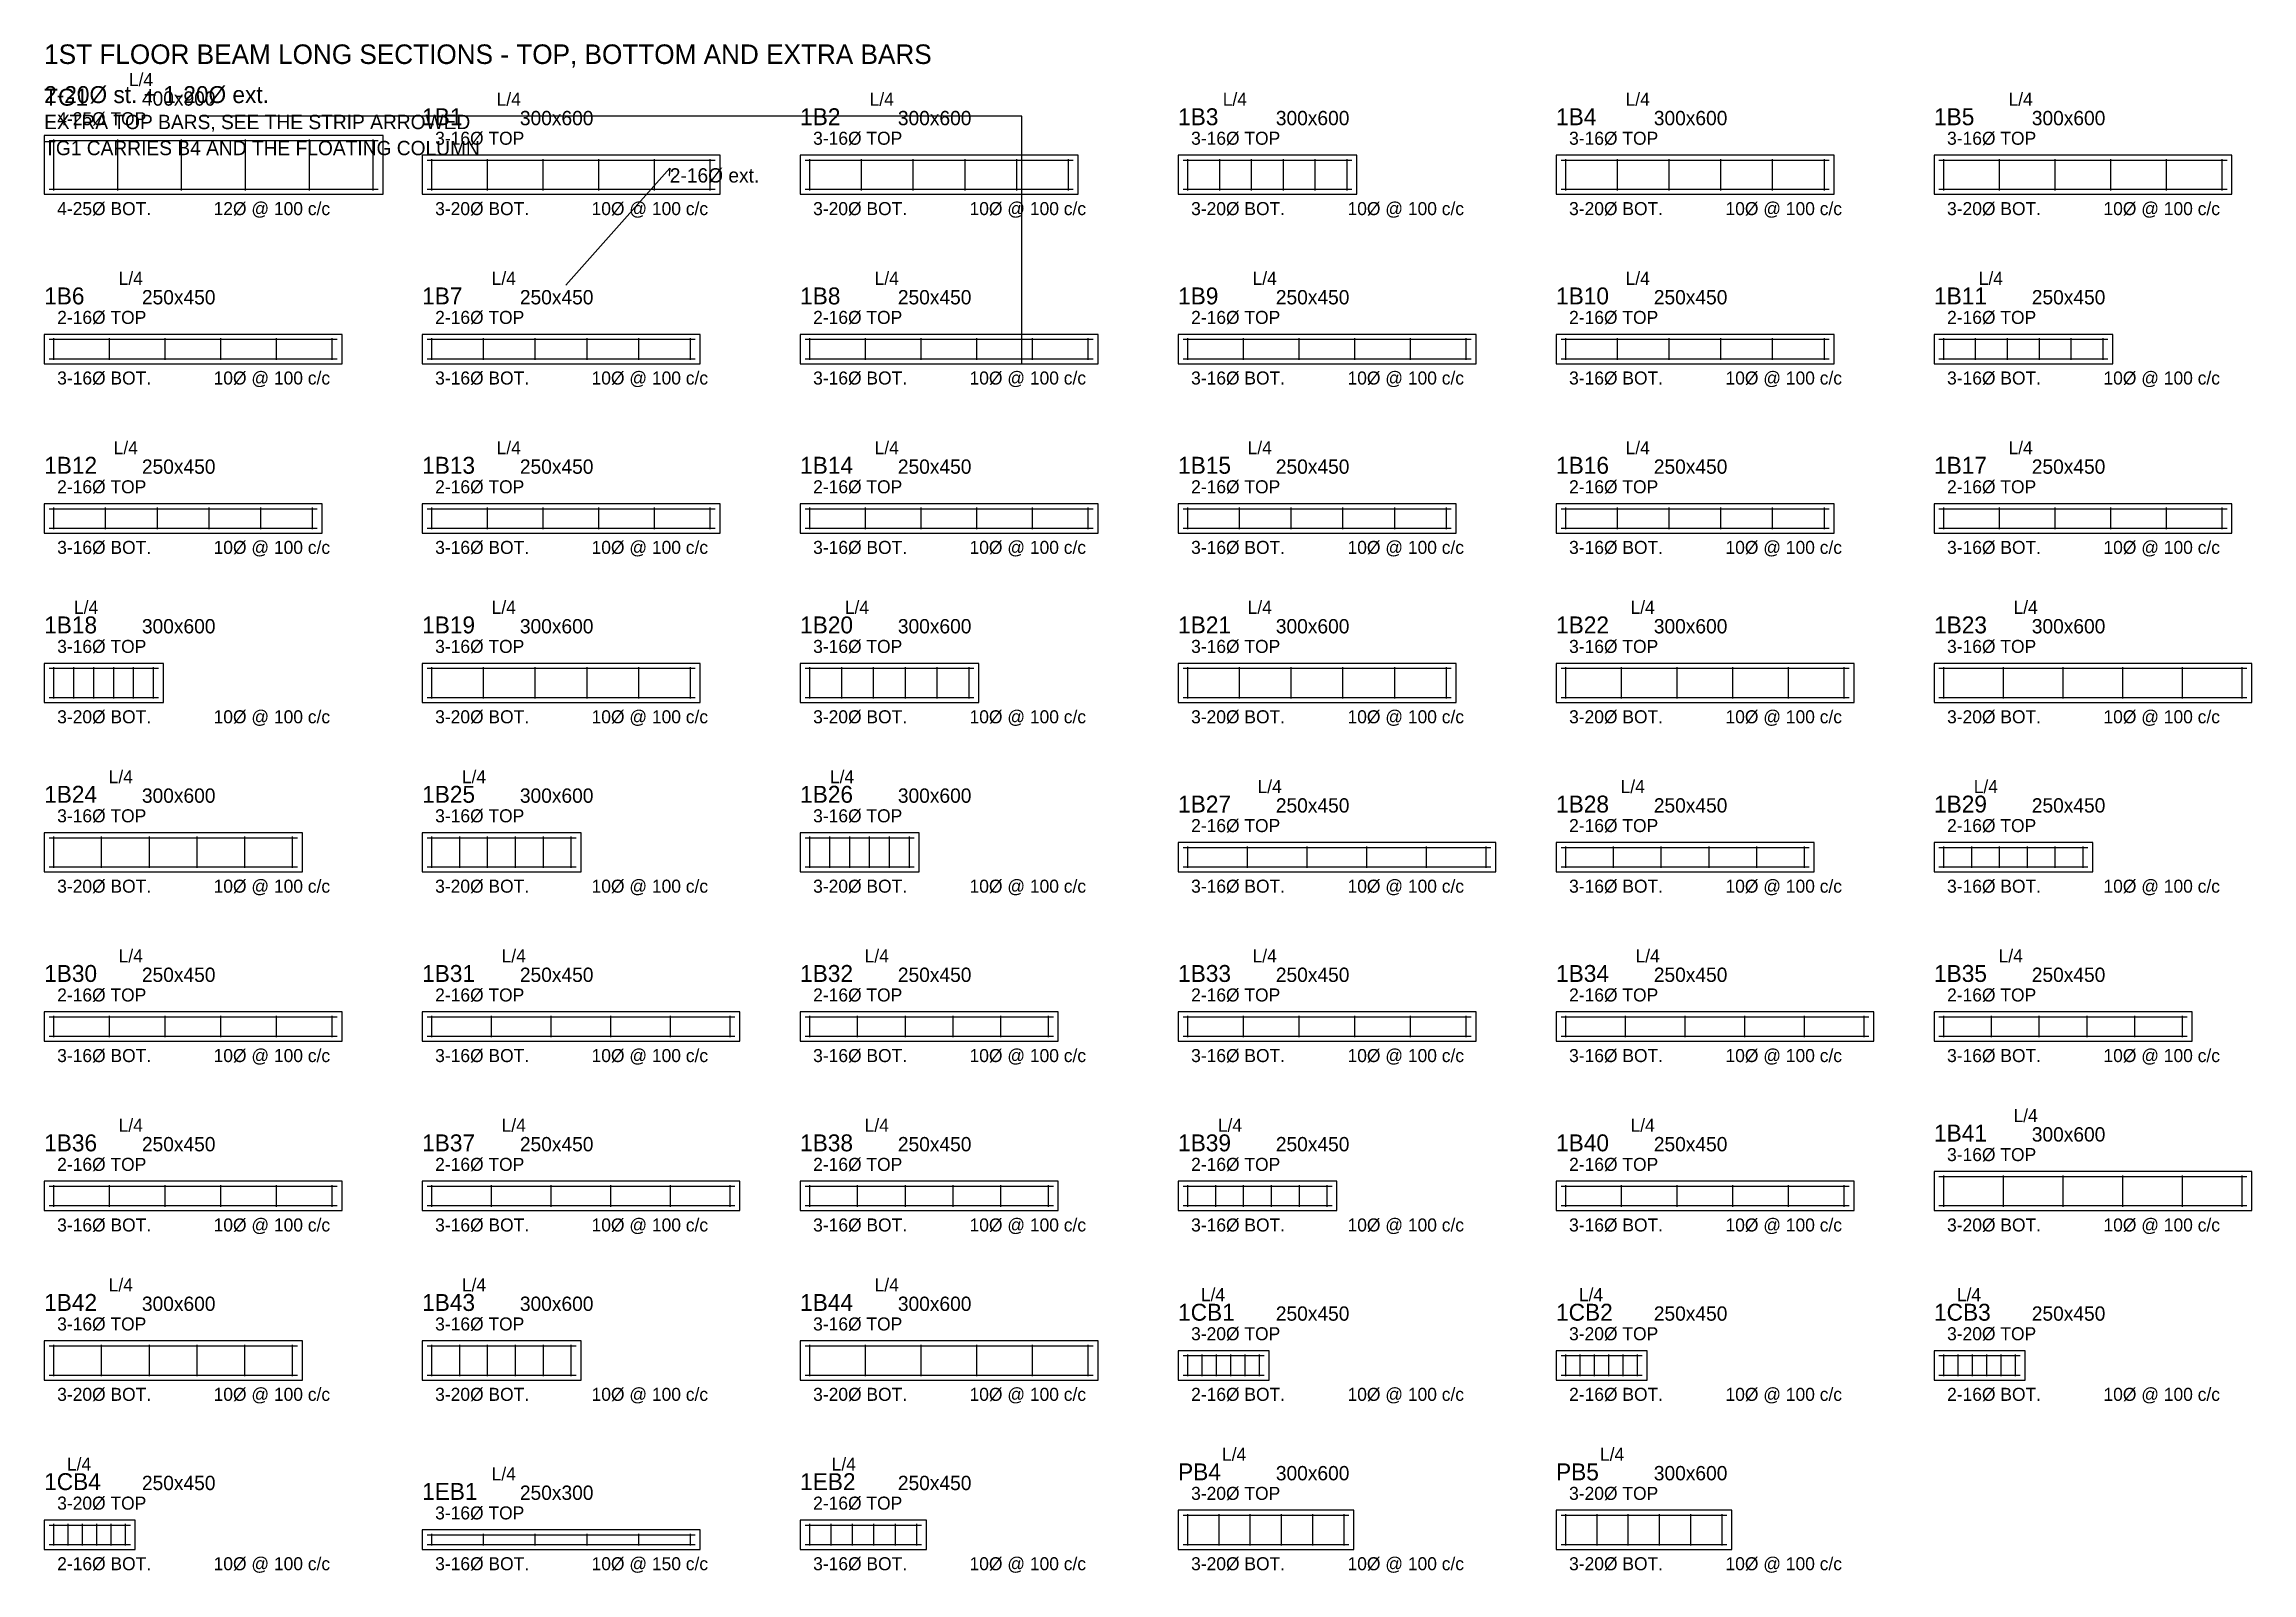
# Model space of a CAD drawing. Extents: x -4369 to 1422622, y -1410602 to 19948.
# Drawn here: x 400000 to 433877, y -821160 to -797696 of the extents above; entities that cross this region are included whole.
import ezdxf
from ezdxf import colors
from ezdxf.entities.mleader import LeaderData, LeaderLine
from ezdxf.math import Vec2, Vec3

# ---------------------------------------------------------------- set-up
doc = ezdxf.new("R2010")
doc.units = 0
for name, color, linetype in [('Beam Line', 4, 'Continuous'), ('Dimension', 6, 'Continuous'), ('Rod-1', 6, 'Continuous'), ('Rod-2', 2, 'Continuous'), ('Rod-Stirrup', 3, 'Continuous'), ('Sheet', 7, 'Continuous'), ('Text-1', 7, 'Continuous'), ('Text-2', 7, 'Continuous')]:
    doc.layers.add(name, color=color, linetype=linetype)
doc.styles.add('OpenSansCondensed-Light', font='OpenSansCondensed-Light.ttf')
doc.dimstyles.new('EZDXF', dxfattribs={"dimtxt": 0.25, "dimasz": 0.175, "dimexe": 0.375, "dimexo": 0.125, "dimgap": 0.1, "dimtad": 1, "dimlfac": 100, "dimzin": 12, "dimdsep": 46, "dimtxsty": 'OpenSansCondensed-Light', "dimblk": 'ARCHTICK', "dimcen": 2.5, "dimazin": 3, "dimtfac": 0.5, "dimtmove": 2, "dimatfit": 3})

msp = doc.modelspace()

# ---------------------------------------------------------------- texts
at = {"layer": 'Sheet'}
msp.add_text('1ST FLOOR BEAM LONG SECTIONS - TOP, BOTTOM AND EXTRA BARS', height=300, dxfattribs=at).set_placement((400000, -798000))
at = {"layer": 'Text-1'}
for s, height, p in [('TG1', 260, (400000, -798640)), ('400x900', 220, (401500, -798640)), ('1B1', 260, (405800, -798940)), ('300x600', 220, (407300, -798940)), ('1B2', 260, (411600, -798940)), ('300x600', 220, (413100, -798940)), ('1B3', 260, (417400, -798940)), ('300x600', 220, (418900, -798940)), ('1B4', 260, (423200, -798940)), ('300x600', 220, (424700, -798940)), ('1B5', 260, (429000, -798940)), ('300x600', 220, (430500, -798940)), ('1B6', 260, (400000, -801690)), ('250x450', 220, (401500, -801690)), ('1B7', 260, (405800, -801690)), ('250x450', 220, (407300, -801690)), ('1B8', 260, (411600, -801690)), ('250x450', 220, (413100, -801690)), ('1B9', 260, (417400, -801690)), ('250x450', 220, (418900, -801690)), ('1B10', 260, (423200, -801690)), ('250x450', 220, (424700, -801690)), ('1B11', 260, (429000, -801690)), ('250x450', 220, (430500, -801690)), ('1B12', 260, (400000, -804290)), ('250x450', 220, (401500, -804290)), ('1B13', 260, (405800, -804290)), ('250x450', 220, (407300, -804290)), ('1B14', 260, (411600, -804290)), ('250x450', 220, (413100, -804290)), ('1B15', 260, (417400, -804290)), ('250x450', 220, (418900, -804290)), ('1B16', 260, (423200, -804290)), ('250x450', 220, (424700, -804290)), ('1B17', 260, (429000, -804290)), ('250x450', 220, (430500, -804290)), ('1B18', 260, (400000, -806740)), ('300x600', 220, (401500, -806740)), ('1B19', 260, (405800, -806740)), ('300x600', 220, (407300, -806740)), ('1B20', 260, (411600, -806740)), ('300x600', 220, (413100, -806740)), ('1B21', 260, (417400, -806740)), ('300x600', 220, (418900, -806740)), ('1B22', 260, (423200, -806740)), ('300x600', 220, (424700, -806740)), ('1B23', 260, (429000, -806740)), ('300x600', 220, (430500, -806740)), ('1B24', 260, (400000, -809340)), ('300x600', 220, (401500, -809340)), ('1B25', 260, (405800, -809340)), ('300x600', 220, (407300, -809340)), ('1B26', 260, (411600, -809340)), ('300x600', 220, (413100, -809340)), ('1B27', 260, (417400, -809490)), ('250x450', 220, (418900, -809490)), ('1B28', 260, (423200, -809490)), ('250x450', 220, (424700, -809490)), ('1B29', 260, (429000, -809490)), ('250x450', 220, (430500, -809490)), ('1B30', 260, (400000, -812090)), ('250x450', 220, (401500, -812090)), ('1B31', 260, (405800, -812090)), ('250x450', 220, (407300, -812090)), ('1B32', 260, (411600, -812090)), ('250x450', 220, (413100, -812090)), ('1B33', 260, (417400, -812090)), ('250x450', 220, (418900, -812090)), ('1B34', 260, (423200, -812090)), ('250x450', 220, (424700, -812090)), ('1B35', 260, (429000, -812090)), ('250x450', 220, (430500, -812090)), ('1B41', 260, (429000, -814540)), ('300x600', 220, (430500, -814540)), ('1B36', 260, (400000, -814690)), ('250x450', 220, (401500, -814690)), ('1B37', 260, (405800, -814690)), ('250x450', 220, (407300, -814690)), ('1B38', 260, (411600, -814690)), ('250x450', 220, (413100, -814690)), ('1B39', 260, (417400, -814690)), ('250x450', 220, (418900, -814690)), ('1B40', 260, (423200, -814690)), ('250x450', 220, (424700, -814690)), ('1B42', 260, (400000, -817140)), ('300x600', 220, (401500, -817140)), ('1B43', 260, (405800, -817140)), ('300x600', 220, (407300, -817140)), ('1B44', 260, (411600, -817140)), ('300x600', 220, (413100, -817140)), ('1CB1', 260, (417400, -817290)), ('250x450', 220, (418900, -817290)), ('1CB2', 260, (423200, -817290)), ('250x450', 220, (424700, -817290)), ('1CB3', 260, (429000, -817290)), ('250x450', 220, (430500, -817290)), ('1CB4', 260, (400000, -819890)), ('250x450', 220, (401500, -819890)), ('1EB1', 260, (405800, -820040)), ('250x300', 220, (407300, -820040)), ('1EB2', 260, (411600, -819890)), ('250x450', 220, (413100, -819890)), ('PB4', 260, (417400, -819740)), ('300x600', 220, (418900, -819740)), ('PB5', 260, (423200, -819740)), ('300x600', 220, (424700, -819740))]:
    msp.add_text(s, height=height, dxfattribs=at).set_placement(p)
at = {"layer": 'Text-2'}
for s, height, p in [('L/4', 200, (401300, -798340)), ('2-20%%C st. + 1-20%%C ext.', 260, (400000, -798600)), ('L/4', 200, (406943, -798640)), ('L/4', 200, (412666.8, -798640)), ('L/4', 200, (418085.8, -798640)), ('L/4', 200, (424266.8, -798640)), ('L/4', 200, (430143, -798640)), ('EXTRA TOP BARS, SEE THE STRIP ARROWED', 220, (400000, -799000)), ('4-25%%C TOP', 200, (400200, -798940)), ('3-16%%C TOP', 200, (406000, -799240)), ('3-16%%C TOP', 200, (411800, -799240)), ('3-16%%C TOP', 200, (417600, -799240)), ('3-16%%C TOP', 200, (423400, -799240)), ('3-16%%C TOP', 200, (429200, -799240)), ('TG1 CARRIES B4 AND THE FLOATING COLUMN', 220, (400000, -799400)), ('4-25%%C BOT.', 200, (400200, -800320)), ('12%%C @ 100 c/c', 200, (402600, -800320)), ('3-20%%C BOT.', 200, (406000, -800320)), ('10%%C @ 100 c/c', 200, (408400, -800320)), ('3-20%%C BOT.', 200, (411800, -800320)), ('10%%C @ 100 c/c', 200, (414200, -800320)), ('3-20%%C BOT.', 200, (417600, -800320)), ('10%%C @ 100 c/c', 200, (420000, -800320)), ('3-20%%C BOT.', 200, (423400, -800320)), ('10%%C @ 100 c/c', 200, (425800, -800320)), ('3-20%%C BOT.', 200, (429200, -800320)), ('10%%C @ 100 c/c', 200, (431600, -800320)), ('L/4', 200, (401143, -801390)), ('L/4', 200, (406866.8, -801390)), ('L/4', 200, (412743, -801390)), ('L/4', 200, (418543, -801390)), ('L/4', 200, (424266.8, -801390)), ('L/4', 200, (429685.8, -801390)), ('2-16%%C TOP', 200, (400200, -801990)), ('2-16%%C TOP', 200, (406000, -801990)), ('2-16%%C TOP', 200, (411800, -801990)), ('2-16%%C TOP', 200, (417600, -801990)), ('2-16%%C TOP', 200, (423400, -801990)), ('2-16%%C TOP', 200, (429200, -801990)), ('3-16%%C BOT.', 200, (400200, -802920)), ('10%%C @ 100 c/c', 200, (402600, -802920)), ('3-16%%C BOT.', 200, (406000, -802920)), ('10%%C @ 100 c/c', 200, (408400, -802920)), ('3-16%%C BOT.', 200, (411800, -802920)), ('10%%C @ 100 c/c', 200, (414200, -802920)), ('3-16%%C BOT.', 200, (417600, -802920)), ('10%%C @ 100 c/c', 200, (420000, -802920)), ('3-16%%C BOT.', 200, (423400, -802920)), ('10%%C @ 100 c/c', 200, (425800, -802920)), ('3-16%%C BOT.', 200, (429200, -802920)), ('10%%C @ 100 c/c', 200, (431600, -802920)), ('L/4', 200, (401066.8, -803990)), ('L/4', 200, (406943, -803990)), ('L/4', 200, (412743, -803990)), ('L/4', 200, (418466.8, -803990)), ('L/4', 200, (424266.8, -803990)), ('L/4', 200, (430143, -803990)), ('2-16%%C TOP', 200, (400200, -804590)), ('2-16%%C TOP', 200, (406000, -804590)), ('2-16%%C TOP', 200, (411800, -804590)), ('2-16%%C TOP', 200, (417600, -804590)), ('2-16%%C TOP', 200, (423400, -804590)), ('2-16%%C TOP', 200, (429200, -804590)), ('3-16%%C BOT.', 200, (400200, -805520)), ('10%%C @ 100 c/c', 200, (402600, -805520)), ('3-16%%C BOT.', 200, (406000, -805520)), ('10%%C @ 100 c/c', 200, (408400, -805520)), ('3-16%%C BOT.', 200, (411800, -805520)), ('10%%C @ 100 c/c', 200, (414200, -805520)), ('3-16%%C BOT.', 200, (417600, -805520)), ('10%%C @ 100 c/c', 200, (420000, -805520)), ('3-16%%C BOT.', 200, (423400, -805520)), ('10%%C @ 100 c/c', 200, (425800, -805520)), ('3-16%%C BOT.', 200, (429200, -805520)), ('10%%C @ 100 c/c', 200, (431600, -805520)), ('L/4', 200, (400457.2, -806440)), ('L/4', 200, (406866.8, -806440)), ('L/4', 200, (412285.8, -806440)), ('L/4', 200, (418466.8, -806440)), ('L/4', 200, (424343, -806440)), ('L/4', 200, (430219.2, -806440)), ('3-16%%C TOP', 200, (400200, -807040)), ('3-16%%C TOP', 200, (406000, -807040)), ('3-16%%C TOP', 200, (411800, -807040)), ('3-16%%C TOP', 200, (417600, -807040)), ('3-16%%C TOP', 200, (423400, -807040)), ('3-16%%C TOP', 200, (429200, -807040)), ('3-20%%C BOT.', 200, (400200, -808120)), ('10%%C @ 100 c/c', 200, (402600, -808120)), ('3-20%%C BOT.', 200, (406000, -808120)), ('10%%C @ 100 c/c', 200, (408400, -808120)), ('3-20%%C BOT.', 200, (411800, -808120)), ('10%%C @ 100 c/c', 200, (414200, -808120)), ('3-20%%C BOT.', 200, (417600, -808120)), ('10%%C @ 100 c/c', 200, (420000, -808120)), ('3-20%%C BOT.', 200, (423400, -808120)), ('10%%C @ 100 c/c', 200, (425800, -808120)), ('3-20%%C BOT.', 200, (429200, -808120)), ('10%%C @ 100 c/c', 200, (431600, -808120)), ('L/4', 200, (400990.6, -809040)), ('L/4', 200, (406409.6, -809040)), ('L/4', 200, (412057.2, -809040)), ('L/4', 200, (418619.2, -809190)), ('L/4', 200, (424190.6, -809190)), ('L/4', 200, (429609.6, -809190)), ('3-16%%C TOP', 200, (400200, -809640)), ('3-16%%C TOP', 200, (406000, -809640)), ('3-16%%C TOP', 200, (411800, -809640)), ('2-16%%C TOP', 200, (417600, -809790)), ('2-16%%C TOP', 200, (423400, -809790)), ('2-16%%C TOP', 200, (429200, -809790)), ('3-20%%C BOT.', 200, (400200, -810720)), ('10%%C @ 100 c/c', 200, (402600, -810720)), ('3-20%%C BOT.', 200, (406000, -810720)), ('10%%C @ 100 c/c', 200, (408400, -810720)), ('3-20%%C BOT.', 200, (411800, -810720)), ('10%%C @ 100 c/c', 200, (414200, -810720)), ('3-16%%C BOT.', 200, (417600, -810720)), ('10%%C @ 100 c/c', 200, (420000, -810720)), ('3-16%%C BOT.', 200, (423400, -810720)), ('10%%C @ 100 c/c', 200, (425800, -810720)), ('3-16%%C BOT.', 200, (429200, -810720)), ('10%%C @ 100 c/c', 200, (431600, -810720)), ('L/4', 200, (401143, -811790)), ('L/4', 200, (407019.2, -811790)), ('L/4', 200, (412590.6, -811790)), ('L/4', 200, (418543, -811790)), ('L/4', 200, (424419.2, -811790)), ('L/4', 200, (429990.6, -811790)), ('2-16%%C TOP', 200, (400200, -812390)), ('2-16%%C TOP', 200, (406000, -812390)), ('2-16%%C TOP', 200, (411800, -812390)), ('2-16%%C TOP', 200, (417600, -812390)), ('2-16%%C TOP', 200, (423400, -812390)), ('2-16%%C TOP', 200, (429200, -812390)), ('3-16%%C BOT.', 200, (400200, -813320)), ('10%%C @ 100 c/c', 200, (402600, -813320)), ('3-16%%C BOT.', 200, (406000, -813320)), ('10%%C @ 100 c/c', 200, (408400, -813320)), ('3-16%%C BOT.', 200, (411800, -813320)), ('10%%C @ 100 c/c', 200, (414200, -813320)), ('3-16%%C BOT.', 200, (417600, -813320)), ('10%%C @ 100 c/c', 200, (420000, -813320)), ('3-16%%C BOT.', 200, (423400, -813320)), ('10%%C @ 100 c/c', 200, (425800, -813320)), ('3-16%%C BOT.', 200, (429200, -813320)), ('10%%C @ 100 c/c', 200, (431600, -813320)), ('L/4', 200, (430219.2, -814240)), ('L/4', 200, (401143, -814390)), ('L/4', 200, (407019.2, -814390)), ('L/4', 200, (412590.6, -814390)), ('L/4', 200, (418009.6, -814390)), ('L/4', 200, (424343, -814390)), ('3-16%%C TOP', 200, (429200, -814840)), ('2-16%%C TOP', 200, (400200, -814990)), ('2-16%%C TOP', 200, (406000, -814990)), ('2-16%%C TOP', 200, (411800, -814990)), ('2-16%%C TOP', 200, (417600, -814990)), ('2-16%%C TOP', 200, (423400, -814990)), ('3-16%%C BOT.', 200, (400200, -815920)), ('10%%C @ 100 c/c', 200, (402600, -815920)), ('3-16%%C BOT.', 200, (406000, -815920)), ('10%%C @ 100 c/c', 200, (408400, -815920)), ('3-16%%C BOT.', 200, (411800, -815920)), ('10%%C @ 100 c/c', 200, (414200, -815920)), ('3-16%%C BOT.', 200, (417600, -815920)), ('10%%C @ 100 c/c', 200, (420000, -815920)), ('3-16%%C BOT.', 200, (423400, -815920)), ('10%%C @ 100 c/c', 200, (425800, -815920)), ('3-20%%C BOT.', 200, (429200, -815920)), ('10%%C @ 100 c/c', 200, (431600, -815920)), ('L/4', 200, (400990.6, -816840)), ('L/4', 200, (406409.6, -816840)), ('L/4', 200, (412743, -816840)), ('L/4', 200, (417749.8, -816990)), ('L/4', 200, (423549.8, -816990)), ('L/4', 200, (429349.8, -816990)), ('3-16%%C TOP', 200, (400200, -817440)), ('3-16%%C TOP', 200, (406000, -817440)), ('3-16%%C TOP', 200, (411800, -817440)), ('3-20%%C TOP', 200, (417600, -817590)), ('3-20%%C TOP', 200, (423400, -817590)), ('3-20%%C TOP', 200, (429200, -817590)), ('3-20%%C BOT.', 200, (400200, -818520)), ('10%%C @ 100 c/c', 200, (402600, -818520)), ('3-20%%C BOT.', 200, (406000, -818520)), ('10%%C @ 100 c/c', 200, (408400, -818520)), ('3-20%%C BOT.', 200, (411800, -818520)), ('10%%C @ 100 c/c', 200, (414200, -818520)), ('2-16%%C BOT.', 200, (417600, -818520)), ('10%%C @ 100 c/c', 200, (420000, -818520)), ('2-16%%C BOT.', 200, (423400, -818520)), ('10%%C @ 100 c/c', 200, (425800, -818520)), ('2-16%%C BOT.', 200, (429200, -818520)), ('10%%C @ 100 c/c', 200, (431600, -818520)), ('L/4', 200, (400349.8, -819590)), ('L/4', 200, (412084.9, -819590)), ('L/4', 200, (418074.1, -819440)), ('L/4', 200, (423874.1, -819440)), ('L/4', 200, (406866.8, -819740)), ('3-20%%C TOP', 200, (400200, -820190)), ('3-16%%C TOP', 200, (406000, -820340)), ('2-16%%C TOP', 200, (411800, -820190)), ('3-20%%C TOP', 200, (417600, -820040)), ('3-20%%C TOP', 200, (423400, -820040)), ('2-16%%C BOT.', 200, (400200, -821120)), ('10%%C @ 100 c/c', 200, (402600, -821120)), ('3-16%%C BOT.', 200, (406000, -821120)), ('10%%C @ 150 c/c', 200, (408400, -821120)), ('3-16%%C BOT.', 200, (411800, -821120)), ('10%%C @ 100 c/c', 200, (414200, -821120)), ('3-20%%C BOT.', 200, (417600, -821120)), ('10%%C @ 100 c/c', 200, (420000, -821120)), ('3-20%%C BOT.', 200, (423400, -821120)), ('10%%C @ 100 c/c', 200, (425800, -821120))]:
    msp.add_text(s, height=height, dxfattribs=at).set_placement(p)

# ---------------------------------------------------------------- blocks, each defined once
blk = doc.blocks.new('_ARCHTICK')
at = {"color": 0, "linetype": 'BYBLOCK', "const_width": 0.15}
blk.add_lwpolyline([(-0.5, -0.5), (0.5, 0.5)], dxfattribs=at)

# ---------------------------------------------------------------- linework, layer by layer
at = {"layer": 'Beam Line'}
for points in [[(400000, -800000), (405200, -800000), (405200, -799100), (400000, -799100)], [(405800, -800000), (410372, -800000), (410372, -799400), (405800, -799400)], [(411600, -800000), (415867.2, -800000), (415867.2, -799400), (411600, -799400)], [(417400, -800000), (420143.2, -800000), (420143.2, -799400), (417400, -799400)], [(423200, -800000), (427467.2, -800000), (427467.2, -799400), (423200, -799400)], [(429000, -800000), (433572, -800000), (433572, -799400), (429000, -799400)], [(400000, -802600), (404572, -802600), (404572, -802150), (400000, -802150)], [(405800, -802600), (410067.2, -802600), (410067.2, -802150), (405800, -802150)], [(411600, -802600), (416172, -802600), (416172, -802150), (411600, -802150)], [(417400, -802600), (421972, -802600), (421972, -802150), (417400, -802150)], [(423200, -802600), (427467.2, -802600), (427467.2, -802150), (423200, -802150)], [(429000, -802600), (431743.2, -802600), (431743.2, -802150), (429000, -802150)], [(400000, -805200), (404267.2, -805200), (404267.2, -804750), (400000, -804750)], [(405800, -805200), (410372, -805200), (410372, -804750), (405800, -804750)], [(411600, -805200), (416172, -805200), (416172, -804750), (411600, -804750)], [(417400, -805200), (421667.2, -805200), (421667.2, -804750), (417400, -804750)], [(423200, -805200), (427467.2, -805200), (427467.2, -804750), (423200, -804750)], [(429000, -805200), (433572, -805200), (433572, -804750), (429000, -804750)], [(400000, -807800), (401828.8, -807800), (401828.8, -807200), (400000, -807200)], [(405800, -807800), (410067.2, -807800), (410067.2, -807200), (405800, -807200)], [(411600, -807800), (414343.2, -807800), (414343.2, -807200), (411600, -807200)], [(417400, -807800), (421667.2, -807800), (421667.2, -807200), (417400, -807200)], [(423200, -807800), (427772, -807800), (427772, -807200), (423200, -807200)], [(429000, -807800), (433876.8, -807800), (433876.8, -807200), (429000, -807200)], [(400000, -810400), (403962.4, -810400), (403962.4, -809800), (400000, -809800)], [(405800, -810400), (408238.4, -810400), (408238.4, -809800), (405800, -809800)], [(411600, -810400), (413428.8, -810400), (413428.8, -809800), (411600, -809800)], [(417400, -810400), (422276.8, -810400), (422276.8, -809950), (417400, -809950)], [(423200, -810400), (427162.4, -810400), (427162.4, -809950), (423200, -809950)], [(429000, -810400), (431438.4, -810400), (431438.4, -809950), (429000, -809950)], [(400000, -813000), (404572, -813000), (404572, -812550), (400000, -812550)], [(405800, -813000), (410676.8, -813000), (410676.8, -812550), (405800, -812550)], [(411600, -813000), (415562.4, -813000), (415562.4, -812550), (411600, -812550)], [(417400, -813000), (421972, -813000), (421972, -812550), (417400, -812550)], [(423200, -813000), (428076.8, -813000), (428076.8, -812550), (423200, -812550)], [(429000, -813000), (432962.4, -813000), (432962.4, -812550), (429000, -812550)], [(429000, -815600), (433876.8, -815600), (433876.8, -815000), (429000, -815000)], [(400000, -815600), (404572, -815600), (404572, -815150), (400000, -815150)], [(405800, -815600), (410676.8, -815600), (410676.8, -815150), (405800, -815150)], [(411600, -815600), (415562.4, -815600), (415562.4, -815150), (411600, -815150)], [(417400, -815600), (419838.4, -815600), (419838.4, -815150), (417400, -815150)], [(423200, -815600), (427772, -815600), (427772, -815150), (423200, -815150)], [(400000, -818200), (403962.4, -818200), (403962.4, -817600), (400000, -817600)], [(405800, -818200), (408238.4, -818200), (408238.4, -817600), (405800, -817600)], [(411600, -818200), (416172, -818200), (416172, -817600), (411600, -817600)], [(417400, -818200), (418799, -818200), (418799, -817750), (417400, -817750)], [(423200, -818200), (424599, -818200), (424599, -817750), (423200, -817750)], [(429000, -818200), (430399, -818200), (430399, -817750), (429000, -817750)], [(400000, -820800), (401399, -820800), (401399, -820350), (400000, -820350)], [(411600, -820800), (413539.7, -820800), (413539.7, -820350), (411600, -820350)], [(417400, -820800), (420096.6, -820800), (420096.6, -820200), (417400, -820200)], [(423200, -820800), (425896.6, -820800), (425896.6, -820200), (423200, -820200)], [(405800, -820800), (410067.2, -820800), (410067.2, -820500), (405800, -820500)]]:
    msp.add_lwpolyline(points, close=True, dxfattribs=at)
at = {"layer": 'Rod-1'}
for p, q in [((400076, -799176), (405124, -799176)), ((405876, -799476), (410296, -799476)), ((411676, -799476), (415791.2, -799476)), ((417476, -799476), (420067.2, -799476)), ((423276, -799476), (427391.2, -799476)), ((429076, -799476), (433496, -799476)), ((400076, -802226), (404496, -802226)), ((405876, -802226), (409991.2, -802226)), ((411676, -802226), (416096, -802226)), ((417476, -802226), (421896, -802226)), ((423276, -802226), (427391.2, -802226)), ((429076, -802226), (431667.2, -802226)), ((400076, -804826), (404191.2, -804826)), ((405876, -804826), (410296, -804826)), ((411676, -804826), (416096, -804826)), ((417476, -804826), (421591.2, -804826)), ((423276, -804826), (427391.2, -804826)), ((429076, -804826), (433496, -804826)), ((400076, -807276), (401752.8, -807276)), ((405876, -807276), (409991.2, -807276)), ((411676, -807276), (414267.2, -807276)), ((417476, -807276), (421591.2, -807276)), ((423276, -807276), (427696, -807276)), ((429076, -807276), (433800.8, -807276)), ((400076, -809876), (403886.4, -809876)), ((405876, -809876), (408162.4, -809876)), ((411676, -809876), (413352.8, -809876)), ((417476, -810026), (422200.8, -810026)), ((423276, -810026), (427086.4, -810026)), ((429076, -810026), (431362.4, -810026)), ((400076, -812626), (404496, -812626)), ((405876, -812626), (410600.8, -812626)), ((411676, -812626), (415486.4, -812626)), ((417476, -812626), (421896, -812626)), ((423276, -812626), (428000.8, -812626)), ((429076, -812626), (432886.4, -812626)), ((400076, -815226), (404496, -815226)), ((405876, -815226), (410600.8, -815226)), ((411676, -815226), (415486.4, -815226)), ((417476, -815226), (419762.4, -815226)), ((423276, -815226), (427696, -815226)), ((429076, -815076), (433800.8, -815076)), ((400076, -817676), (403886.4, -817676)), ((405876, -817676), (408162.4, -817676)), ((411676, -817676), (416096, -817676)), ((417476, -817826), (418723, -817826)), ((423276, -817826), (424523, -817826)), ((429076, -817826), (430323, -817826)), ((400076, -820426), (401323, -820426)), ((411676, -820426), (413463.7, -820426)), ((417476, -820276), (420020.6, -820276)), ((423276, -820276), (425820.6, -820276)), ((405876, -820576), (409991.2, -820576))]:
    msp.add_line(p, q, dxfattribs=at)
at = {"layer": 'Rod-2'}
for p, q in [((400076, -799924), (405124, -799924)), ((405876, -799924), (410296, -799924)), ((411676, -799924), (415791.2, -799924)), ((417476, -799924), (420067.2, -799924)), ((423276, -799924), (427391.2, -799924)), ((429076, -799924), (433496, -799924)), ((400076, -802524), (404496, -802524)), ((405876, -802524), (409991.2, -802524)), ((411676, -802524), (416096, -802524)), ((417476, -802524), (421896, -802524)), ((423276, -802524), (427391.2, -802524)), ((429076, -802524), (431667.2, -802524)), ((400076, -805124), (404191.2, -805124)), ((405876, -805124), (410296, -805124)), ((411676, -805124), (416096, -805124)), ((417476, -805124), (421591.2, -805124)), ((423276, -805124), (427391.2, -805124)), ((429076, -805124), (433496, -805124)), ((400076, -807724), (401752.8, -807724)), ((405876, -807724), (409991.2, -807724)), ((411676, -807724), (414267.2, -807724)), ((417476, -807724), (421591.2, -807724)), ((423276, -807724), (427696, -807724)), ((429076, -807724), (433800.8, -807724)), ((400076, -810324), (403886.4, -810324)), ((405876, -810324), (408162.4, -810324)), ((411676, -810324), (413352.8, -810324)), ((417476, -810324), (422200.8, -810324)), ((423276, -810324), (427086.4, -810324)), ((429076, -810324), (431362.4, -810324)), ((400076, -812924), (404496, -812924)), ((405876, -812924), (410600.8, -812924)), ((411676, -812924), (415486.4, -812924)), ((417476, -812924), (421896, -812924)), ((423276, -812924), (428000.8, -812924)), ((429076, -812924), (432886.4, -812924)), ((400076, -815524), (404496, -815524)), ((405876, -815524), (410600.8, -815524)), ((411676, -815524), (415486.4, -815524)), ((417476, -815524), (419762.4, -815524)), ((423276, -815524), (427696, -815524)), ((429076, -815524), (433800.8, -815524)), ((400076, -818124), (403886.4, -818124)), ((405876, -818124), (408162.4, -818124)), ((411676, -818124), (416096, -818124)), ((417476, -818124), (418723, -818124)), ((423276, -818124), (424523, -818124)), ((429076, -818124), (430323, -818124)), ((400076, -820724), (401323, -820724)), ((405876, -820724), (409991.2, -820724)), ((411676, -820724), (413463.7, -820724)), ((417476, -820724), (420020.6, -820724)), ((423276, -820724), (425820.6, -820724))]:
    msp.add_line(p, q, dxfattribs=at)
at = {"layer": 'Rod-Stirrup'}
for p, q in [((400150, -799940), (400150, -799160)), ((401130, -799940), (401130, -799160)), ((402110, -799940), (402110, -799160)), ((403090, -799940), (403090, -799160)), ((404070, -799940), (404070, -799160)), ((405050, -799940), (405050, -799160)), ((405950, -799940), (405950, -799460)), ((406804.4, -799940), (406804.4, -799460)), ((407658.8, -799940), (407658.8, -799460)), ((408513.2, -799940), (408513.2, -799460)), ((409367.6, -799940), (409367.6, -799460)), ((410222, -799940), (410222, -799460)), ((411750, -799940), (411750, -799460)), ((412543.4, -799940), (412543.4, -799460)), ((413336.9, -799940), (413336.9, -799460)), ((414130.3, -799940), (414130.3, -799460)), ((414923.8, -799940), (414923.8, -799460)), ((415717.2, -799940), (415717.2, -799460)), ((417550, -799940), (417550, -799460)), ((418038.6, -799940), (418038.6, -799460)), ((418527.3, -799940), (418527.3, -799460)), ((419015.9, -799940), (419015.9, -799460)), ((419504.6, -799940), (419504.6, -799460)), ((419993.2, -799940), (419993.2, -799460)), ((423350, -799940), (423350, -799460)), ((424143.4, -799940), (424143.4, -799460)), ((424936.9, -799940), (424936.9, -799460)), ((425730.3, -799940), (425730.3, -799460)), ((426523.8, -799940), (426523.8, -799460)), ((427317.2, -799940), (427317.2, -799460)), ((429150, -799940), (429150, -799460)), ((430004.4, -799940), (430004.4, -799460)), ((430858.8, -799940), (430858.8, -799460)), ((431713.2, -799940), (431713.2, -799460)), ((432567.6, -799940), (432567.6, -799460)), ((433422, -799940), (433422, -799460)), ((400150, -802540), (400150, -802210)), ((401004.4, -802540), (401004.4, -802210)), ((401858.8, -802540), (401858.8, -802210)), ((402713.2, -802540), (402713.2, -802210)), ((403567.6, -802540), (403567.6, -802210)), ((404422, -802540), (404422, -802210)), ((405950, -802540), (405950, -802210)), ((406743.4, -802540), (406743.4, -802210)), ((407536.9, -802540), (407536.9, -802210)), ((408330.3, -802540), (408330.3, -802210)), ((409123.8, -802540), (409123.8, -802210)), ((409917.2, -802540), (409917.2, -802210)), ((411750, -802540), (411750, -802210)), ((412604.4, -802540), (412604.4, -802210)), ((413458.8, -802540), (413458.8, -802210)), ((414313.2, -802540), (414313.2, -802210)), ((415167.6, -802540), (415167.6, -802210)), ((416022, -802540), (416022, -802210)), ((417550, -802540), (417550, -802210)), ((418404.4, -802540), (418404.4, -802210)), ((419258.8, -802540), (419258.8, -802210)), ((420113.2, -802540), (420113.2, -802210)), ((420967.6, -802540), (420967.6, -802210)), ((421822, -802540), (421822, -802210)), ((423350, -802540), (423350, -802210)), ((424143.4, -802540), (424143.4, -802210)), ((424936.9, -802540), (424936.9, -802210)), ((425730.3, -802540), (425730.3, -802210)), ((426523.8, -802540), (426523.8, -802210)), ((427317.2, -802540), (427317.2, -802210)), ((429150, -802540), (429150, -802210)), ((429638.6, -802540), (429638.6, -802210)), ((430127.3, -802540), (430127.3, -802210)), ((430615.9, -802540), (430615.9, -802210)), ((431104.6, -802540), (431104.6, -802210)), ((431593.2, -802540), (431593.2, -802210)), ((400150, -805140), (400150, -804810)), ((400943.4, -805140), (400943.4, -804810)), ((401736.9, -805140), (401736.9, -804810)), ((402530.3, -805140), (402530.3, -804810)), ((403323.8, -805140), (403323.8, -804810)), ((404117.2, -805140), (404117.2, -804810)), ((405950, -805140), (405950, -804810)), ((406804.4, -805140), (406804.4, -804810)), ((407658.8, -805140), (407658.8, -804810)), ((408513.2, -805140), (408513.2, -804810)), ((409367.6, -805140), (409367.6, -804810)), ((410222, -805140), (410222, -804810)), ((411750, -805140), (411750, -804810)), ((412604.4, -805140), (412604.4, -804810)), ((413458.8, -805140), (413458.8, -804810)), ((414313.2, -805140), (414313.2, -804810)), ((415167.6, -805140), (415167.6, -804810)), ((416022, -805140), (416022, -804810)), ((417550, -805140), (417550, -804810)), ((418343.4, -805140), (418343.4, -804810)), ((419136.9, -805140), (419136.9, -804810)), ((419930.3, -805140), (419930.3, -804810)), ((420723.8, -805140), (420723.8, -804810)), ((421517.2, -805140), (421517.2, -804810)), ((423350, -805140), (423350, -804810)), ((424143.4, -805140), (424143.4, -804810)), ((424936.9, -805140), (424936.9, -804810)), ((425730.3, -805140), (425730.3, -804810)), ((426523.8, -805140), (426523.8, -804810)), ((427317.2, -805140), (427317.2, -804810)), ((429150, -805140), (429150, -804810)), ((430004.4, -805140), (430004.4, -804810)), ((430858.8, -805140), (430858.8, -804810)), ((431713.2, -805140), (431713.2, -804810)), ((432567.6, -805140), (432567.6, -804810)), ((433422, -805140), (433422, -804810)), ((400150, -807740), (400150, -807260)), ((400455.8, -807740), (400455.8, -807260)), ((400761.5, -807740), (400761.5, -807260)), ((401067.3, -807740), (401067.3, -807260)), ((401373, -807740), (401373, -807260)), ((401678.8, -807740), (401678.8, -807260)), ((405950, -807740), (405950, -807260)), ((406743.4, -807740), (406743.4, -807260)), ((407536.9, -807740), (407536.9, -807260)), ((408330.3, -807740), (408330.3, -807260)), ((409123.8, -807740), (409123.8, -807260)), ((409917.2, -807740), (409917.2, -807260)), ((411750, -807740), (411750, -807260)), ((412238.6, -807740), (412238.6, -807260)), ((412727.3, -807740), (412727.3, -807260)), ((413215.9, -807740), (413215.9, -807260)), ((413704.6, -807740), (413704.6, -807260)), ((414193.2, -807740), (414193.2, -807260)), ((417550, -807740), (417550, -807260)), ((418343.4, -807740), (418343.4, -807260)), ((419136.9, -807740), (419136.9, -807260)), ((419930.3, -807740), (419930.3, -807260)), ((420723.8, -807740), (420723.8, -807260)), ((421517.2, -807740), (421517.2, -807260)), ((423350, -807740), (423350, -807260)), ((424204.4, -807740), (424204.4, -807260)), ((425058.8, -807740), (425058.8, -807260)), ((425913.2, -807740), (425913.2, -807260)), ((426767.6, -807740), (426767.6, -807260)), ((427622, -807740), (427622, -807260)), ((429150, -807740), (429150, -807260)), ((430065.4, -807740), (430065.4, -807260)), ((430980.7, -807740), (430980.7, -807260)), ((431896.1, -807740), (431896.1, -807260)), ((432811.4, -807740), (432811.4, -807260)), ((433726.8, -807740), (433726.8, -807260)), ((400150, -810340), (400150, -809860)), ((400882.5, -810340), (400882.5, -809860)), ((401615, -810340), (401615, -809860)), ((402347.4, -810340), (402347.4, -809860)), ((403079.9, -810340), (403079.9, -809860)), ((403812.4, -810340), (403812.4, -809860)), ((405950, -810340), (405950, -809860)), ((406377.7, -810340), (406377.7, -809860)), ((406805.4, -810340), (406805.4, -809860)), ((407233, -810340), (407233, -809860)), ((407660.7, -810340), (407660.7, -809860)), ((408088.4, -810340), (408088.4, -809860)), ((411750, -810340), (411750, -809860)), ((412055.8, -810340), (412055.8, -809860)), ((412361.5, -810340), (412361.5, -809860)), ((412667.3, -810340), (412667.3, -809860)), ((412973, -810340), (412973, -809860)), ((413278.8, -810340), (413278.8, -809860)), ((417550, -810340), (417550, -810010)), ((418465.4, -810340), (418465.4, -810010)), ((419380.7, -810340), (419380.7, -810010)), ((420296.1, -810340), (420296.1, -810010)), ((421211.4, -810340), (421211.4, -810010)), ((422126.8, -810340), (422126.8, -810010)), ((423350, -810340), (423350, -810010)), ((424082.5, -810340), (424082.5, -810010)), ((424815, -810340), (424815, -810010)), ((425547.4, -810340), (425547.4, -810010)), ((426279.9, -810340), (426279.9, -810010)), ((427012.4, -810340), (427012.4, -810010)), ((429150, -810340), (429150, -810010)), ((429577.7, -810340), (429577.7, -810010)), ((430005.4, -810340), (430005.4, -810010)), ((430433, -810340), (430433, -810010)), ((430860.7, -810340), (430860.7, -810010)), ((431288.4, -810340), (431288.4, -810010)), ((400150, -812940), (400150, -812610)), ((401004.4, -812940), (401004.4, -812610)), ((401858.8, -812940), (401858.8, -812610)), ((402713.2, -812940), (402713.2, -812610)), ((403567.6, -812940), (403567.6, -812610)), ((404422, -812940), (404422, -812610)), ((405950, -812940), (405950, -812610)), ((406865.4, -812940), (406865.4, -812610)), ((407780.7, -812940), (407780.7, -812610)), ((408696.1, -812940), (408696.1, -812610)), ((409611.4, -812940), (409611.4, -812610)), ((410526.8, -812940), (410526.8, -812610)), ((411750, -812940), (411750, -812610)), ((412482.5, -812940), (412482.5, -812610)), ((413215, -812940), (413215, -812610)), ((413947.4, -812940), (413947.4, -812610)), ((414679.9, -812940), (414679.9, -812610)), ((415412.4, -812940), (415412.4, -812610)), ((417550, -812940), (417550, -812610)), ((418404.4, -812940), (418404.4, -812610)), ((419258.8, -812940), (419258.8, -812610)), ((420113.2, -812940), (420113.2, -812610)), ((420967.6, -812940), (420967.6, -812610)), ((421822, -812940), (421822, -812610)), ((423350, -812940), (423350, -812610)), ((424265.4, -812940), (424265.4, -812610)), ((425180.7, -812940), (425180.7, -812610)), ((426096.1, -812940), (426096.1, -812610)), ((427011.4, -812940), (427011.4, -812610)), ((427926.8, -812940), (427926.8, -812610)), ((429150, -812940), (429150, -812610)), ((429882.5, -812940), (429882.5, -812610)), ((430615, -812940), (430615, -812610)), ((431347.4, -812940), (431347.4, -812610)), ((432079.9, -812940), (432079.9, -812610)), ((432812.4, -812940), (432812.4, -812610)), ((429150, -815540), (429150, -815060)), ((430065.4, -815540), (430065.4, -815060)), ((430980.7, -815540), (430980.7, -815060)), ((431896.1, -815540), (431896.1, -815060)), ((432811.4, -815540), (432811.4, -815060)), ((433726.8, -815540), (433726.8, -815060)), ((400150, -815540), (400150, -815210)), ((401004.4, -815540), (401004.4, -815210)), ((401858.8, -815540), (401858.8, -815210)), ((402713.2, -815540), (402713.2, -815210)), ((403567.6, -815540), (403567.6, -815210)), ((404422, -815540), (404422, -815210)), ((405950, -815540), (405950, -815210)), ((406865.4, -815540), (406865.4, -815210)), ((407780.7, -815540), (407780.7, -815210)), ((408696.1, -815540), (408696.1, -815210)), ((409611.4, -815540), (409611.4, -815210)), ((410526.8, -815540), (410526.8, -815210)), ((411750, -815540), (411750, -815210)), ((412482.5, -815540), (412482.5, -815210)), ((413215, -815540), (413215, -815210)), ((413947.4, -815540), (413947.4, -815210)), ((414679.9, -815540), (414679.9, -815210)), ((415412.4, -815540), (415412.4, -815210)), ((417550, -815540), (417550, -815210)), ((417977.7, -815540), (417977.7, -815210)), ((418405.4, -815540), (418405.4, -815210)), ((418833, -815540), (418833, -815210)), ((419260.7, -815540), (419260.7, -815210)), ((419688.4, -815540), (419688.4, -815210)), ((423350, -815540), (423350, -815210)), ((424204.4, -815540), (424204.4, -815210)), ((425058.8, -815540), (425058.8, -815210)), ((425913.2, -815540), (425913.2, -815210)), ((426767.6, -815540), (426767.6, -815210)), ((427622, -815540), (427622, -815210)), ((400150, -818140), (400150, -817660)), ((400882.5, -818140), (400882.5, -817660)), ((401615, -818140), (401615, -817660)), ((402347.4, -818140), (402347.4, -817660)), ((403079.9, -818140), (403079.9, -817660)), ((403812.4, -818140), (403812.4, -817660)), ((405950, -818140), (405950, -817660)), ((406377.7, -818140), (406377.7, -817660)), ((406805.4, -818140), (406805.4, -817660)), ((407233, -818140), (407233, -817660)), ((407660.7, -818140), (407660.7, -817660)), ((408088.4, -818140), (408088.4, -817660)), ((411750, -818140), (411750, -817660)), ((412604.4, -818140), (412604.4, -817660)), ((413458.8, -818140), (413458.8, -817660)), ((414313.2, -818140), (414313.2, -817660)), ((415167.6, -818140), (415167.6, -817660)), ((416022, -818140), (416022, -817660)), ((417550, -818140), (417550, -817810)), ((417769.8, -818140), (417769.8, -817810)), ((417989.6, -818140), (417989.6, -817810)), ((418209.4, -818140), (418209.4, -817810)), ((418429.2, -818140), (418429.2, -817810)), ((418649, -818140), (418649, -817810)), ((423350, -818140), (423350, -817810)), ((423569.8, -818140), (423569.8, -817810)), ((423789.6, -818140), (423789.6, -817810)), ((424009.4, -818140), (424009.4, -817810)), ((424229.2, -818140), (424229.2, -817810)), ((424449, -818140), (424449, -817810)), ((429150, -818140), (429150, -817810)), ((429369.8, -818140), (429369.8, -817810)), ((429589.6, -818140), (429589.6, -817810)), ((429809.4, -818140), (429809.4, -817810)), ((430029.2, -818140), (430029.2, -817810)), ((430249, -818140), (430249, -817810)), ((400150, -820740), (400150, -820410)), ((400369.8, -820740), (400369.8, -820410)), ((400589.6, -820740), (400589.6, -820410)), ((400809.4, -820740), (400809.4, -820410)), ((401029.2, -820740), (401029.2, -820410)), ((401249, -820740), (401249, -820410)), ((411750, -820740), (411750, -820410)), ((412077.9, -820740), (412077.9, -820410)), ((412405.9, -820740), (412405.9, -820410)), ((412733.8, -820740), (412733.8, -820410)), ((413061.8, -820740), (413061.8, -820410)), ((413389.7, -820740), (413389.7, -820410)), ((417550, -820740), (417550, -820260)), ((418029.3, -820740), (418029.3, -820260)), ((418508.6, -820740), (418508.6, -820260)), ((418987.9, -820740), (418987.9, -820260)), ((419467.3, -820740), (419467.3, -820260)), ((419946.6, -820740), (419946.6, -820260)), ((423350, -820740), (423350, -820260)), ((423829.3, -820740), (423829.3, -820260)), ((424308.6, -820740), (424308.6, -820260)), ((424787.9, -820740), (424787.9, -820260)), ((425267.3, -820740), (425267.3, -820260)), ((425746.6, -820740), (425746.6, -820260)), ((405950, -820740), (405950, -820560)), ((406743.4, -820740), (406743.4, -820560)), ((407536.9, -820740), (407536.9, -820560)), ((408330.3, -820740), (408330.3, -820560)), ((409123.8, -820740), (409123.8, -820560)), ((409917.2, -820740), (409917.2, -820560))]:
    msp.add_line(p, q, dxfattribs=at)

msp.set_redraw_order([(e.dxf.handle, doc.entitydb.next_handle()) for e in msp.query("TEXT MTEXT ATTDEF DIMENSION ARC_DIMENSION")])  # texts and dimensions are drawn at this point

# ---------------------------------------------------------------- leaders
at = {"layer": 'Dimension'}
msp.add_leader([(415000, -802600), (415000, -798800), (402400, -798800)], dimstyle='EZDXF', dxfattribs=at)
ml = msp.add_multileader_mtext('Standard', dxfattribs=at)
ml.set_content('2-16%%C ext.')
ml.set_leader_properties(linetype='ByLayer')
ml.build(insert=Vec2(0, 0))
ctx = ml.context
ctx.base_point, ctx.char_height = Vec3(409598, -799710), 220
notes = []
notes.append((ctx, [(0, (1, 1, 0), (409590, -799710), (1, 0), 8, [(0, [(408000, -801400), (409600, -799600)], 0, [])])]))
ctx.mtext.insert = Vec3(409600, -799600)
for ctx, leaders in notes:
    for number, flags, end, landing, length, lines in leaders:
        leader = LeaderData()
        leader.index, (leader.has_last_leader_line, leader.has_dogleg_vector, leader.attachment_direction) = number, flags
        leader.last_leader_point, leader.dogleg_vector, leader.dogleg_length = Vec3(end), Vec3(landing), length
        for number, points, colour, breaks in lines:
            line = LeaderLine()
            line.index, line.vertices, line.color, line.breaks = number, Vec3.list(points), colors.encode_raw_color(colour), breaks
            leader.lines.append(line)
        ctx.leaders.append(leader)

doc.saveas('drawing.dxf')
